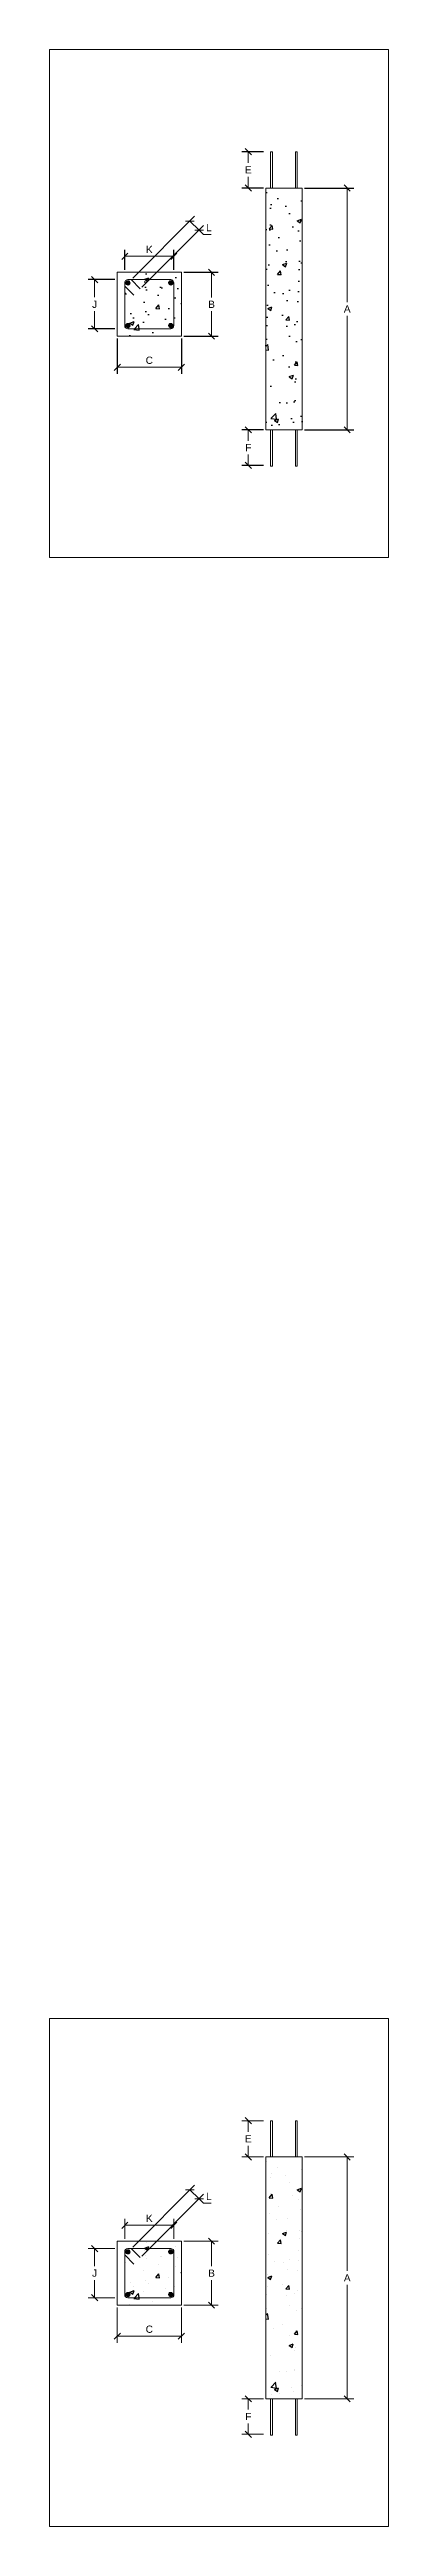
# Model space of a CAD drawing. Header units: metres. Extents: x 2587.7 to 2618, y 1518.7 to 1539.3.
# Drawn here: x 2587.73 to 2590.53, y 1518.73 to 1539.21 of the extents above; entities that cross this region are included whole.
import ezdxf

# ---------------------------------------------------------------- set-up
doc = ezdxf.new("R2010")
doc.units = ezdxf.units.M
doc.header["$MEASUREMENT"] = 0
for name, color, linetype, lineweight in [('BARS', 5, 'Continuous', 20), ('DIMS', 1, 'Continuous', 13), ('SECT', 3, 'Continuous', 20)]:
    doc.layers.add(name, color=color, linetype=linetype, lineweight=lineweight)
doc.layers.add('COLM', color=250, linetype='Continuous')
doc.layers.add('SECTION LINE', color=1, linetype='Continuous')
doc.styles.get("Standard").update_dxf_attribs({"font": 'arial.ttf'})
doc.dimstyles.new('Copy(2) of Standard', dxfattribs={"dimscale": 0.3, "dimtxt": 0.2, "dimasz": 0.17, "dimexe": 0.18, "dimexo": 0.0625, "dimgap": 0.09, "dimtad": 1, "dimtih": 1, "dimtoh": 1, "dimzin": 0, "dimdsep": 46, "dimtxsty": 'Standard', "dimblk": 'OBLIQUE', "dimcen": 0.09, "dimclrd": 1, "dimclre": 253, "dimclrt": 3, "dimadec": 0, "dimazin": 0, "dimtfac": 1, "dimtofl": 0, "dimtmove": 0, "dimatfit": 3, "dimfxl": 1, "dimtolj": 1, "dimtzin": 0, "dimlwd": -1, "dimarcsym": 0})
pattern_1 = [(50, (0, 0), (0.35863009, -0.031376067), [0.0375, -0.4125]), (355, (0, 0), (-0.069375667, 0.376096067), [0.03, -0.33]), (100.451444, (0.0299, -0.0026), (0.289254423, 0.344719995), [0.031870096, -0.350571056]), (46.1842, (0, 0.1), (0.533620665, -0.08275964), [0.05625, -0.61875]), (96.635635, (0.04447, 0.0931), (0.46733097, 0.4870593), [0.04780517, -0.52585688]), (351.184164, (0, 0.1), (0.46733097, 0.4870593), [0.045, -0.495]), (21, (0.05, 0.075), (0.298453526, -0.201309445), [0.0375, -0.4125]), (326, (0.05, 0.075), (0.121657666, 0.362575023), [0.03, -0.33]), (71.451445, (0.07487, 0.05822), (0.42011119, 0.161265576), [0.031870095, -0.350571056]), (37.5, (0, 0), (0.0060799277, 0.166446927), [0, -0.326, 0, -0.335, 0, -0.33125]), (7.5, (0, 0), (0.131534769, 0.197205856), [0, -0.191, 0, -0.3185, 0, -0.12625]), (327.5, (-0.1115, 0), (0.266911218, -0.011277436), [0, -0.125, 0, -0.39, 0, -0.5175]), (317.5, (-0.1615, 0), (0.291593085, 0.050052491), [0, -0.1625, 0, -0.259, 0, -0.3675])]

msp = doc.modelspace()

# ---------------------------------------------------------------- texts
at = {"layer": 'DIMS', "color": 18, "lineweight": 13, "true_color": 0x000000, "char_height": 0.06, "attachment_point": 5}
for s, insert in [('\\A1;E', (2589.369, 1521.934)), ('\\A1;L', (2589.043, 1521.458)), ('\\A1;K', (2588.551, 1521.276)), ('\\A1;J', (2588.099, 1520.823)), ('\\A1;B', (2589.065, 1520.823)), ('\\A1;A', (2590.187, 1520.784)), ('\\A1;C', (2588.551, 1520.359)), ('\\A1;F', (2589.369, 1519.637))]:
    msp.add_mtext(s, dxfattribs=dict(at, insert=insert))

# ---------------------------------------------------------------- blocks, each defined once
blk = doc.blocks.new('_Oblique')
at = {"color": 0, "linetype": 'ByBlock', "lineweight": -2}
blk.add_line((-0.5, -0.5), (0.5, 0.5), dxfattribs=at)
blk = doc.blocks.new('*D9')
at = {"layer": 'DEFPOINTS', "color": 0, "transparency": 16777216}
for p in [(2588.286, 1536.843), (2588.816, 1536.843), (2588.816, 1536.586)]:
    blk.add_point(p, dxfattribs=at)
at = {"layer": 'DIMS', "color": 253, "lineweight": -2, "transparency": 16777216}
for p, q in [((2588.286, 1536.824), (2588.286, 1536.532)), ((2588.816, 1536.824), (2588.816, 1536.532))]:
    blk.add_line(p, q, dxfattribs=at)
at = {"layer": 'DIMS', "color": 1, "transparency": 16777216}
blk.add_line((2588.286, 1536.586), (2588.816, 1536.586), dxfattribs=at)
at = {"layer": 'DIMS', "color": 1, "transparency": 16777216, "xscale": 0.051, "yscale": 0.051, "zscale": 0.051, "rotation": 180}
blk.add_blockref('_Oblique', (2588.286, 1536.586), dxfattribs=at)
at = {"layer": 'DIMS', "color": 1, "transparency": 16777216, "xscale": 0.051, "yscale": 0.051, "zscale": 0.051}
blk.add_blockref('_Oblique', (2588.816, 1536.586), dxfattribs=at)
at = {"layer": 'DIMS', "color": 3, "lineweight": 13, "transparency": 16777216, "insert": (2588.551, 1536.644), "char_height": 0.06, "attachment_point": 5}
blk.add_mtext('\\A1;C', dxfattribs=at)
blk = doc.blocks.new('*D10')
at = {"layer": 'DEFPOINTS', "color": 0, "transparency": 16777216}
for p in [(2588.816, 1537.372), (2588.816, 1536.843), (2589.065, 1536.843)]:
    blk.add_point(p, dxfattribs=at)
at = {"layer": 'DIMS', "color": 253, "lineweight": -2, "transparency": 16777216}
for p, q in [((2588.835, 1537.372), (2589.119, 1537.372)), ((2588.835, 1536.843), (2589.119, 1536.843))]:
    blk.add_line(p, q, dxfattribs=at)
at = {"layer": 'DIMS', "color": 1, "transparency": 16777216}
for p, q in [((2589.065, 1537.372), (2589.065, 1537.164)), ((2589.065, 1536.843), (2589.065, 1537.05))]:
    blk.add_line(p, q, dxfattribs=at)
at = {"layer": 'DIMS', "color": 1, "transparency": 16777216, "xscale": 0.051, "yscale": 0.051, "zscale": 0.051}
for p, rotation in [((2589.065, 1537.372), 90), ((2589.065, 1536.843), 270)]:
    blk.add_blockref('_Oblique', p, dxfattribs=dict(at, rotation=rotation))
at = {"layer": 'DIMS', "color": 3, "lineweight": 13, "transparency": 16777216, "insert": (2589.065, 1537.107), "char_height": 0.06, "attachment_point": 5}
blk.add_mtext('\\A1;B', dxfattribs=at)
blk = doc.blocks.new('*D11')
at = {"layer": 'DEFPOINTS', "color": 0, "transparency": 16777216}
for p in [(2588.962, 1537.721), (2588.401, 1537.311), (2588.476, 1537.236)]:
    blk.add_point(p, dxfattribs=at)
at = {"layer": 'DIMS', "color": 253, "lineweight": -2, "transparency": 16777216}
for p, q in [((2588.414, 1537.324), (2588.925, 1537.835)), ((2588.489, 1537.249), (2589, 1537.76))]:
    blk.add_line(p, q, dxfattribs=at)
at = {"layer": 'DIMS', "color": 1, "transparency": 16777216}
for p, q in [((2588.887, 1537.796), (2588.962, 1537.721)), ((2588.962, 1537.721), (2588.998, 1537.685)), ((2588.998, 1537.685), (2589.062, 1537.685))]:
    blk.add_line(p, q, dxfattribs=at)
at = {"layer": 'DIMS', "color": 1, "transparency": 16777216, "xscale": 0.051, "yscale": 0.051, "zscale": 0.051}
for p, rotation in [((2588.887, 1537.796), 135.0000000001739), ((2588.962, 1537.721), 315.0000000001739)]:
    blk.add_blockref('_Oblique', p, dxfattribs=dict(at, rotation=rotation))
at = {"layer": 'DIMS', "color": 3, "lineweight": 13, "transparency": 16777216, "insert": (2589.043, 1537.742), "char_height": 0.06, "attachment_point": 5}
blk.add_mtext('\\A1;L', dxfattribs=at)
blk = doc.blocks.new('*D20')
at = {"layer": 'DEFPOINTS', "color": 0, "transparency": 16777216}
for p in [(2589.814, 1538.069), (2589.814, 1536.069), (2590.187, 1536.069)]:
    blk.add_point(p, dxfattribs=at)
at = {"layer": 'DIMS', "color": 253, "lineweight": -2, "transparency": 16777216}
for p, q in [((2589.833, 1538.069), (2590.241, 1538.069)), ((2589.833, 1536.069), (2590.241, 1536.069))]:
    blk.add_line(p, q, dxfattribs=at)
at = {"layer": 'DIMS', "color": 1, "transparency": 16777216}
for p, q in [((2590.187, 1538.069), (2590.187, 1537.126)), ((2590.187, 1536.069), (2590.187, 1537.012))]:
    blk.add_line(p, q, dxfattribs=at)
at = {"layer": 'DIMS', "color": 1, "transparency": 16777216, "xscale": 0.051, "yscale": 0.051, "zscale": 0.051}
for p, rotation in [((2590.187, 1538.069), 90), ((2590.187, 1536.069), 270)]:
    blk.add_blockref('_Oblique', p, dxfattribs=dict(at, rotation=rotation))
at = {"layer": 'DIMS', "color": 3, "lineweight": 13, "transparency": 16777216, "insert": (2590.187, 1537.069), "char_height": 0.06, "attachment_point": 5}
blk.add_mtext('\\A1;A', dxfattribs=at)
blk = doc.blocks.new('*D21')
at = {"layer": 'DEFPOINTS', "color": 0, "transparency": 16777216}
for p in [(2588.286, 1537.311), (2588.099, 1536.904), (2588.286, 1536.904)]:
    blk.add_point(p, dxfattribs=at)
at = {"layer": 'DIMS', "color": 253, "lineweight": -2, "transparency": 16777216}
for p, q in [((2588.267, 1537.311), (2588.045, 1537.311)), ((2588.267, 1536.904), (2588.045, 1536.904))]:
    blk.add_line(p, q, dxfattribs=at)
at = {"layer": 'DIMS', "color": 1, "transparency": 16777216}
for p, q in [((2588.099, 1537.311), (2588.099, 1537.165)), ((2588.099, 1536.904), (2588.099, 1537.05))]:
    blk.add_line(p, q, dxfattribs=at)
at = {"layer": 'DIMS', "color": 1, "transparency": 16777216, "xscale": 0.051, "yscale": 0.051, "zscale": 0.051}
for p, rotation in [((2588.099, 1537.311), 90), ((2588.099, 1536.904), 270)]:
    blk.add_blockref('_Oblique', p, dxfattribs=dict(at, rotation=rotation))
at = {"layer": 'DIMS', "color": 3, "lineweight": 13, "transparency": 16777216, "insert": (2588.099, 1537.107), "char_height": 0.06, "attachment_point": 5}
blk.add_mtext('\\A1;J', dxfattribs=at)
blk = doc.blocks.new('*D22')
at = {"layer": 'DEFPOINTS', "color": 0, "transparency": 16777216}
for p in [(2588.348, 1537.372), (2588.754, 1537.504), (2588.754, 1537.372)]:
    blk.add_point(p, dxfattribs=at)
at = {"layer": 'DIMS', "color": 253, "lineweight": -2, "transparency": 16777216}
for p, q in [((2588.348, 1537.391), (2588.348, 1537.558)), ((2588.754, 1537.391), (2588.754, 1537.558))]:
    blk.add_line(p, q, dxfattribs=at)
at = {"layer": 'DIMS', "color": 1, "transparency": 16777216}
blk.add_line((2588.348, 1537.504), (2588.754, 1537.504), dxfattribs=at)
at = {"layer": 'DIMS', "color": 1, "transparency": 16777216, "xscale": 0.051, "yscale": 0.051, "zscale": 0.051, "rotation": 180}
blk.add_blockref('_Oblique', (2588.348, 1537.504), dxfattribs=at)
at = {"layer": 'DIMS', "color": 1, "transparency": 16777216, "xscale": 0.051, "yscale": 0.051, "zscale": 0.051}
blk.add_blockref('_Oblique', (2588.754, 1537.504), dxfattribs=at)
at = {"layer": 'DIMS', "color": 3, "lineweight": 13, "transparency": 16777216, "insert": (2588.551, 1537.561), "char_height": 0.06, "attachment_point": 5}
blk.add_mtext('\\A1;K', dxfattribs=at)
blk = doc.blocks.new('*D23')
at = {"layer": 'DEFPOINTS', "color": 0, "transparency": 16777216}
for p in [(2589.369, 1538.369), (2589.514, 1538.369), (2589.514, 1538.069)]:
    blk.add_point(p, dxfattribs=at)
at = {"layer": 'DIMS', "color": 253, "lineweight": -2, "transparency": 16777216}
for p, q in [((2589.496, 1538.369), (2589.315, 1538.369)), ((2589.496, 1538.069), (2589.315, 1538.069))]:
    blk.add_line(p, q, dxfattribs=at)
at = {"layer": 'DIMS', "color": 1, "transparency": 16777216}
for p, q in [((2589.369, 1538.369), (2589.369, 1538.276)), ((2589.369, 1538.069), (2589.369, 1538.162))]:
    blk.add_line(p, q, dxfattribs=at)
at = {"layer": 'DIMS', "color": 1, "transparency": 16777216, "xscale": 0.051, "yscale": 0.051, "zscale": 0.051}
for p, rotation in [((2589.369, 1538.369), 90), ((2589.369, 1538.069), 270)]:
    blk.add_blockref('_Oblique', p, dxfattribs=dict(at, rotation=rotation))
at = {"layer": 'DIMS', "color": 3, "lineweight": 13, "transparency": 16777216, "insert": (2589.369, 1538.219), "char_height": 0.06, "attachment_point": 5}
blk.add_mtext('\\A1;E', dxfattribs=at)
blk = doc.blocks.new('*D24')
at = {"layer": 'DEFPOINTS', "color": 0, "transparency": 16777216}
for p in [(2589.514, 1536.069), (2589.369, 1535.775), (2589.514, 1535.775)]:
    blk.add_point(p, dxfattribs=at)
at = {"layer": 'DIMS', "color": 253, "lineweight": -2, "transparency": 16777216}
for p, q in [((2589.496, 1536.069), (2589.315, 1536.069)), ((2589.496, 1535.775), (2589.315, 1535.775))]:
    blk.add_line(p, q, dxfattribs=at)
at = {"layer": 'DIMS', "color": 1, "transparency": 16777216}
for p, q in [((2589.369, 1536.069), (2589.369, 1535.979)), ((2589.369, 1535.775), (2589.369, 1535.865))]:
    blk.add_line(p, q, dxfattribs=at)
at = {"layer": 'DIMS', "color": 1, "transparency": 16777216, "xscale": 0.051, "yscale": 0.051, "zscale": 0.051}
for p, rotation in [((2589.369, 1536.069), 90), ((2589.369, 1535.775), 270)]:
    blk.add_blockref('_Oblique', p, dxfattribs=dict(at, rotation=rotation))
at = {"layer": 'DIMS', "color": 3, "lineweight": 13, "transparency": 16777216, "insert": (2589.369, 1535.922), "char_height": 0.06, "attachment_point": 5}
blk.add_mtext('\\A1;F', dxfattribs=at)

# ---------------------------------------------------------------- dimensions: what is measured, and where the dimension line sits
at = {"layer": 'DIMS', "color": 18, "lineweight": 13, "true_color": 0x000000}
for base, p1, p2, text, picture, middle in [((2589.369, 1538.369), (2589.514, 1538.069), (2589.514, 1538.369), 'E', '*D23', (2589.369, 1538.219)), ((2590.187, 1536.069), (2589.814, 1538.069), (2589.814, 1536.069), 'A', '*D20', (2590.187, 1537.069)), ((2588.099, 1536.904), (2588.286, 1537.311), (2588.286, 1536.904), 'J', '*D21', (2588.099, 1537.107)), ((2589.369, 1535.775), (2589.514, 1536.069), (2589.514, 1535.775), 'F', '*D24', (2589.369, 1535.922))]:
    dim = msp.add_linear_dim(base=base, p1=p1, p2=p2, angle=90, text=text, dimstyle='Copy(2) of Standard', dxfattribs=at)
    dim.commit()
    dim.dimension.update_dxf_attribs({"geometry": picture, "text_midpoint": middle})
dim = msp.add_aligned_dim(p1=(2588.401, 1537.311), p2=(2588.476, 1537.236), distance=0.687, text='L', dimstyle='Copy(2) of Standard', override={"dimclrt": 3}, dxfattribs=at)
dim.commit()
dim.dimension.update_dxf_attribs({"geometry": '*D11', "text_midpoint": (2589.043, 1537.742)})
dim = msp.add_linear_dim(base=(2588.754, 1537.504), p1=(2588.348, 1537.372), p2=(2588.754, 1537.372), text='K', dimstyle='Copy(2) of Standard', dxfattribs=at)
dim.commit()
dim.dimension.update_dxf_attribs({"geometry": '*D22', "text_midpoint": (2588.551, 1537.561)})
dim = msp.add_linear_dim(base=(2589.065, 1536.843), p1=(2588.816, 1537.372), p2=(2588.816, 1536.843), angle=90, text='B', dimstyle='Copy(2) of Standard', override={"dimclrt": 3}, dxfattribs=at)
dim.commit()
dim.dimension.update_dxf_attribs({"geometry": '*D10', "text_midpoint": (2589.065, 1537.107)})
dim = msp.add_linear_dim(base=(2588.816, 1536.586), p1=(2588.286, 1536.843), p2=(2588.816, 1536.843), text='C', dimstyle='Copy(2) of Standard', override={"dimclrt": 3}, dxfattribs=at)
dim.commit()
dim.dimension.update_dxf_attribs({"geometry": '*D9', "text_midpoint": (2588.551, 1536.644)})

# ---------------------------------------------------------------- hatches: boundary and pattern name
at = {"layer": 'BARS', "lineweight": 13, "true_color": 0x000000}
h = msp.add_hatch(dxfattribs=at)
h.set_pattern_fill('ANSI32', color=18, scale=0.01766)
h.set_pattern_definition([(45, (-1985.181185, -1177.4144296), (-0.004682862214, 0.004682862214), []), (45, (-1985.178063, -1177.4144296), (-0.004682862214, 0.004682862214), [])])
edge = h.paths.add_edge_path()
edge.add_arc((2588.374, 1537.284), 0.0177, 0, 360)
edge = h.paths.add_edge_path()
edge.add_arc((2588.728, 1537.284), 0.0177, 0, 360)
edge = h.paths.add_edge_path()
edge.add_arc((2588.728, 1536.931), 0.0177, 0, 360)
edge = h.paths.add_edge_path()
edge.add_arc((2588.374, 1536.931), 0.0177, 0, 360)
at = {"layer": 'SECTION LINE', "true_color": 0x000000}
h = msp.add_hatch(dxfattribs=at)
h.set_pattern_fill('AR-CONC', color=18, scale=0.05)
h.set_pattern_definition(pattern_1)
h.paths.add_polyline_path([(2589.814, 1538.069), (2589.514, 1538.069), (2589.514, 1536.069), (2589.814, 1536.069)])
h = msp.add_hatch(dxfattribs=at)
h.set_pattern_fill('AR-CONC', color=18, scale=0.05)
h.set_pattern_definition(pattern_1)
h.paths.add_polyline_path([(2588.816, 1537.372), (2588.286, 1537.372), (2588.286, 1536.843), (2588.816, 1536.843)])
h.paths.add_polyline_path([(2588.754, 1536.931, -0.414214), (2588.728, 1536.904), (2588.374, 1536.904, -0.414214), (2588.348, 1536.931), (2588.348, 1537.284, -0.414214), (2588.374, 1537.311), (2588.728, 1537.311, -0.414214), (2588.754, 1537.284)], flags=0)
h.paths.add_polyline_path([(2588.745, 1536.931, -1), (2588.71, 1536.931, -1)], flags=0)
h.paths.add_polyline_path([(2588.71, 1537.284, -1), (2588.745, 1537.284, -1)], flags=0)
h.paths.add_polyline_path([(2588.392, 1536.931, -1), (2588.357, 1536.931, -1)], flags=0)
h.paths.add_polyline_path([(2588.357, 1537.284, -1), (2588.392, 1537.284, -1)], flags=0)
h.paths.add_polyline_path([(2588.754, 1537.284, 0.414214), (2588.728, 1537.311), (2588.374, 1537.311, 0.414214), (2588.348, 1537.284), (2588.348, 1536.931, 0.414214), (2588.374, 1536.904), (2588.728, 1536.904, 0.414214), (2588.754, 1536.931)], flags=16)
h = msp.add_hatch(dxfattribs=at)
h.set_pattern_fill('AR-CONC', color=18, scale=0.05)
h.set_pattern_definition(pattern_1)
h.paths.add_polyline_path([(2588.754, 1537.284, 0.414214), (2588.728, 1537.311), (2588.374, 1537.311, 0.414214), (2588.348, 1537.284), (2588.348, 1536.931, 0.414214), (2588.374, 1536.904), (2588.728, 1536.904, 0.414214), (2588.754, 1536.931)])
h.paths.add_polyline_path([(2588.745, 1536.931, -1), (2588.71, 1536.931, -1)], flags=16)
h.paths.add_polyline_path([(2588.71, 1537.284, -1), (2588.745, 1537.284, -1)], flags=16)
h.paths.add_polyline_path([(2588.392, 1536.931, -1), (2588.357, 1536.931, -1)], flags=16)
h.paths.add_polyline_path([(2588.357, 1537.284, -1), (2588.392, 1537.284, -1)], flags=16)

# ---------------------------------------------------------------- linework, layer by layer
at = {"layer": 'BARS', "color": 18, "lineweight": 13, "true_color": 0x000000}
for p, q in [((2589.554, 1538.369), (2589.554, 1538.069)), ((2589.554, 1538.369), (2589.57, 1538.369)), ((2589.57, 1538.369), (2589.57, 1538.069)), ((2589.758, 1538.369), (2589.758, 1538.069)), ((2589.758, 1538.369), (2589.774, 1538.369)), ((2589.774, 1538.369), (2589.774, 1538.069)), ((2589.554, 1536.069), (2589.554, 1535.769)), ((2589.57, 1536.069), (2589.57, 1535.769)), ((2589.758, 1536.069), (2589.758, 1535.769)), ((2589.774, 1536.069), (2589.774, 1535.769)), ((2589.554, 1535.769), (2589.57, 1535.769)), ((2589.758, 1535.769), (2589.774, 1535.769)), ((2589.554, 1522.084), (2589.554, 1521.784)), ((2589.554, 1522.084), (2589.57, 1522.084)), ((2589.57, 1522.084), (2589.57, 1521.784)), ((2589.758, 1522.084), (2589.774, 1522.084)), ((2589.758, 1522.084), (2589.758, 1521.784)), ((2589.774, 1522.084), (2589.774, 1521.784)), ((2589.554, 1519.784), (2589.554, 1519.484)), ((2589.57, 1519.784), (2589.57, 1519.484)), ((2589.758, 1519.784), (2589.758, 1519.484)), ((2589.774, 1519.784), (2589.774, 1519.484)), ((2589.554, 1519.484), (2589.57, 1519.484)), ((2589.758, 1519.484), (2589.774, 1519.484))]:
    msp.add_line(p, q, dxfattribs=at)
at = {"layer": 'BARS', "color": 18, "linetype": 'Continuous', "lineweight": 13, "true_color": 0x000000}
for p, q in [((2588.357, 1520.996), (2588.378, 1521.017)), ((2588.357, 1521.002), (2588.372, 1521.017)), ((2588.358, 1521.006), (2588.368, 1521.016)), ((2588.358, 1520.993), (2588.38, 1521.016)), ((2588.36, 1520.989), (2588.385, 1521.014)), ((2588.361, 1520.987), (2588.386, 1521.012)), ((2588.365, 1520.985), (2588.389, 1521.009)), ((2588.367, 1520.983), (2588.39, 1521.007)), ((2588.371, 1520.982), (2588.392, 1521.002)), ((2588.374, 1520.982), (2588.392, 1520.999)), ((2588.382, 1520.984), (2588.39, 1520.991)), ((2588.71, 1521.002), (2588.725, 1521.017)), ((2588.71, 1520.999), (2588.728, 1521.017)), ((2588.711, 1520.994), (2588.733, 1521.016)), ((2588.712, 1520.991), (2588.736, 1521.015)), ((2588.714, 1520.988), (2588.739, 1521.013)), ((2588.716, 1520.986), (2588.741, 1521.011)), ((2588.72, 1520.984), (2588.743, 1521.007)), ((2588.722, 1520.983), (2588.744, 1521.005)), ((2588.727, 1520.982), (2588.745, 1521)), ((2588.73, 1520.982), (2588.745, 1520.997)), ((2588.357, 1520.646), (2588.375, 1520.664)), ((2588.357, 1520.649), (2588.371, 1520.663)), ((2588.358, 1520.64), (2588.38, 1520.663)), ((2588.359, 1520.638), (2588.382, 1520.662)), ((2588.361, 1520.634), (2588.386, 1520.659)), ((2588.363, 1520.633), (2588.388, 1520.658)), ((2588.366, 1520.63), (2588.39, 1520.654)), ((2588.369, 1520.629), (2588.391, 1520.652)), ((2588.374, 1520.628), (2588.392, 1520.647)), ((2588.377, 1520.629), (2588.392, 1520.643)), ((2588.71, 1520.646), (2588.728, 1520.664)), ((2588.71, 1520.643), (2588.731, 1520.663)), ((2588.712, 1520.638), (2588.735, 1520.662)), ((2588.712, 1520.654), (2588.719, 1520.662)), ((2588.713, 1520.636), (2588.737, 1520.661)), ((2588.716, 1520.633), (2588.741, 1520.658)), ((2588.717, 1520.632), (2588.742, 1520.656)), ((2588.722, 1520.63), (2588.744, 1520.652)), ((2588.724, 1520.629), (2588.745, 1520.65)), ((2588.73, 1520.629), (2588.745, 1520.644)), ((2588.734, 1520.63), (2588.744, 1520.64))]:
    msp.add_line(p, q, dxfattribs=at)
at = {"layer": 'BARS', "color": 18, "lineweight": 13, "true_color": 0x000000}
for centre in [(2588.374, 1537.284), (2588.728, 1537.284), (2588.374, 1536.931), (2588.728, 1536.931), (2588.374, 1520.999), (2588.728, 1520.999), (2588.374, 1520.646), (2588.728, 1520.646)]:
    msp.add_circle(centre, 0.0177, dxfattribs=at)
at = {"layer": 'COLM', "color": 18, "lineweight": 13, "true_color": 0x000000}
for p, q in [((2589.514, 1536.069), (2589.814, 1536.069)), ((2590.528, 1522.929), (2587.726, 1522.929)), ((2587.726, 1522.929), (2587.726, 1518.728)), ((2590.528, 1518.728), (2590.528, 1522.929)), ((2589.514, 1521.784), (2589.814, 1521.784)), ((2589.514, 1519.784), (2589.514, 1521.784)), ((2589.814, 1521.784), (2589.814, 1519.784)), ((2588.286, 1521.088), (2588.816, 1521.088)), ((2588.286, 1520.558), (2588.286, 1521.088)), ((2588.816, 1521.088), (2588.816, 1520.558)), ((2588.816, 1520.558), (2588.286, 1520.558)), ((2589.514, 1519.784), (2589.814, 1519.784)), ((2589.814, 1519.784), (2589.514, 1519.784)), ((2587.726, 1518.728), (2590.528, 1518.728))]:
    msp.add_line(p, q, dxfattribs=at)
for points in [[(2587.726, 1535.013), (2590.528, 1535.013), (2590.528, 1539.214), (2587.726, 1539.214)], [(2589.514, 1538.069), (2589.814, 1538.069), (2589.814, 1536.069), (2589.514, 1536.069)], [(2588.286, 1537.372), (2588.816, 1537.372), (2588.816, 1536.843), (2588.286, 1536.843)]]:
    msp.add_lwpolyline(points, close=True, dxfattribs=at)
at = {"layer": 'DIMS', "color": 18, "lineweight": 13, "true_color": 0x000000}
for p, q in [((2589.496, 1522.084), (2589.315, 1522.084)), ((2589.496, 1521.784), (2589.315, 1521.784)), ((2589.833, 1521.784), (2590.241, 1521.784)), ((2588.414, 1521.039), (2588.925, 1521.55)), ((2588.489, 1520.964), (2589, 1521.475)), ((2588.348, 1521.106), (2588.348, 1521.273)), ((2588.754, 1521.106), (2588.754, 1521.273)), ((2588.267, 1521.026), (2588.045, 1521.026)), ((2588.835, 1521.088), (2589.119, 1521.088)), ((2588.267, 1520.62), (2588.045, 1520.62)), ((2588.286, 1520.539), (2588.286, 1520.247)), ((2588.816, 1520.539), (2588.816, 1520.247)), ((2588.835, 1520.558), (2589.119, 1520.558)), ((2589.496, 1519.784), (2589.315, 1519.784)), ((2589.833, 1519.784), (2590.241, 1519.784)), ((2589.496, 1519.49), (2589.315, 1519.49))]:
    msp.add_line(p, q, dxfattribs=at)
at = {"layer": 'DIMS', "color": 18, "true_color": 0x000000}
for p, q in [((2589.369, 1522.084), (2589.369, 1521.991)), ((2589.369, 1521.784), (2589.369, 1521.877)), ((2590.187, 1521.784), (2590.187, 1520.841)), ((2588.887, 1521.512), (2588.962, 1521.437)), ((2588.962, 1521.437), (2588.998, 1521.401)), ((2588.998, 1521.401), (2589.062, 1521.401)), ((2588.348, 1521.219), (2588.754, 1521.219)), ((2588.099, 1521.026), (2588.099, 1520.88)), ((2589.065, 1521.088), (2589.065, 1520.88)), ((2588.099, 1520.62), (2588.099, 1520.765)), ((2589.065, 1520.558), (2589.065, 1520.766)), ((2590.187, 1519.784), (2590.187, 1520.727)), ((2588.286, 1520.301), (2588.816, 1520.301)), ((2589.369, 1519.784), (2589.369, 1519.694)), ((2589.369, 1519.49), (2589.369, 1519.58))]:
    msp.add_line(p, q, dxfattribs=at)
at = {"layer": 'SECT', "color": 18, "lineweight": 13, "true_color": 0x000000}
for p, q in [((2588.401, 1537.311), (2588.476, 1537.236)), ((2588.348, 1537.258), (2588.423, 1537.183)), ((2588.348, 1520.646), (2588.348, 1520.999)), ((2588.348, 1520.973), (2588.423, 1520.898)), ((2588.374, 1521.026), (2588.728, 1521.026)), ((2588.401, 1521.026), (2588.476, 1520.951)), ((2588.754, 1520.999), (2588.754, 1520.646)), ((2588.728, 1520.62), (2588.374, 1520.62))]:
    msp.add_line(p, q, dxfattribs=at)
msp.add_lwpolyline([(2588.348, 1537.284, -0.414214), (2588.374, 1537.311), (2588.728, 1537.311, -0.414214), (2588.754, 1537.284), (2588.754, 1536.931, -0.414214), (2588.728, 1536.904), (2588.374, 1536.904, -0.414214), (2588.348, 1536.931)], format="xyb", close=True, dxfattribs=at)
for centre, start, end in [((2588.374, 1520.999), 90, 180), ((2588.728, 1520.999), 0, 90), ((2588.374, 1520.646), 180, 270), ((2588.728, 1520.646), 270, 360)]:
    msp.add_arc(centre, 0.0265, start, end, dxfattribs=at)
at = {"layer": 'SECTION LINE', "color": 18, "linetype": 'Continuous', "true_color": 0x000000}
for p, q in [((2589.52, 1521.747), (2589.52, 1521.747)), ((2589.553, 1521.618), (2589.553, 1521.618)), ((2589.557, 1521.647), (2589.557, 1521.647)), ((2589.613, 1521.696), (2589.613, 1521.696)), ((2589.678, 1521.634), (2589.678, 1521.634)), ((2589.711, 1521.572), (2589.711, 1521.572)), ((2589.81, 1521.679), (2589.81, 1521.679)), ((2589.516, 1521.441), (2589.516, 1521.441)), ((2589.542, 1521.446), (2589.566, 1521.475)), ((2589.542, 1521.446), (2589.572, 1521.443)), ((2589.547, 1521.437), (2589.547, 1521.437)), ((2589.551, 1521.48), (2589.551, 1521.48)), ((2589.572, 1521.443), (2589.566, 1521.475)), ((2589.621, 1521.374), (2589.621, 1521.374)), ((2589.736, 1521.462), (2589.736, 1521.462)), ((2589.773, 1521.513), (2589.808, 1521.526)), ((2589.773, 1521.513), (2589.798, 1521.496)), ((2589.783, 1521.43), (2589.783, 1521.43)), ((2589.798, 1521.496), (2589.808, 1521.526)), ((2589.798, 1521.346), (2589.798, 1521.346)), ((2589.804, 1521.512), (2589.804, 1521.512)), ((2589.539, 1521.147), (2589.539, 1521.147)), ((2589.545, 1521.314), (2589.545, 1521.314)), ((2589.605, 1521.265), (2589.605, 1521.265)), ((2589.651, 1521.15), (2589.686, 1521.163)), ((2589.651, 1521.15), (2589.676, 1521.133)), ((2589.676, 1521.133), (2589.686, 1521.163)), ((2589.683, 1521.175), (2589.683, 1521.175)), ((2589.69, 1521.273), (2589.69, 1521.273)), ((2589.792, 1521.179), (2589.792, 1521.179)), ((2589.81, 1521.164), (2589.81, 1521.164)), ((2588.513, 1521.029), (2588.548, 1521.042)), ((2588.513, 1521.029), (2588.517, 1521.026)), ((2588.513, 1521.007), (2588.513, 1521.007)), ((2588.517, 1521.026), (2588.537, 1521.012)), ((2588.518, 1520.965), (2588.518, 1520.965)), ((2588.524, 1521.073), (2588.524, 1521.073)), ((2588.528, 1520.943), (2588.528, 1520.943)), ((2588.537, 1521.012), (2588.542, 1521.026)), ((2588.542, 1521.026), (2588.548, 1521.042)), ((2588.644, 1520.964), (2588.644, 1520.964)), ((2588.654, 1520.959), (2588.654, 1520.959)), ((2588.77, 1521.043), (2588.77, 1521.043)), ((2588.785, 1520.954), (2588.785, 1520.954)), ((2589.518, 1521.114), (2589.518, 1521.114)), ((2589.533, 1520.981), (2589.533, 1520.981)), ((2589.611, 1521.07), (2589.635, 1521.099)), ((2589.611, 1521.07), (2589.641, 1521.067)), ((2589.641, 1521.067), (2589.635, 1521.099)), ((2589.709, 1520.939), (2589.709, 1520.939)), ((2589.783, 1520.928), (2589.783, 1520.928)), ((2589.786, 1521.013), (2589.786, 1521.013)), ((2589.789, 1521.109), (2589.789, 1521.109)), ((2588.352, 1520.913), (2588.352, 1520.913)), ((2588.357, 1520.909), (2588.357, 1520.909)), ((2588.397, 1520.746), (2588.397, 1520.746)), ((2588.507, 1520.841), (2588.507, 1520.841)), ((2588.522, 1520.762), (2588.522, 1520.762)), ((2588.543, 1520.738), (2588.543, 1520.738)), ((2588.605, 1520.788), (2588.629, 1520.817)), ((2588.605, 1520.788), (2588.634, 1520.785)), ((2588.624, 1520.898), (2588.624, 1520.898)), ((2588.634, 1520.785), (2588.629, 1520.817)), ((2588.711, 1520.787), (2588.711, 1520.787)), ((2588.764, 1520.876), (2588.764, 1520.876)), ((2588.811, 1520.827), (2588.816, 1520.829)), ((2588.811, 1520.827), (2588.816, 1520.824)), ((2589.527, 1520.814), (2589.527, 1520.814)), ((2589.53, 1520.787), (2589.565, 1520.801)), ((2589.53, 1520.787), (2589.554, 1520.771)), ((2589.554, 1520.771), (2589.565, 1520.801)), ((2589.586, 1520.92), (2589.586, 1520.92)), ((2589.651, 1520.731), (2589.651, 1520.731)), ((2589.657, 1520.912), (2589.657, 1520.912)), ((2589.68, 1520.694), (2589.705, 1520.722)), ((2589.691, 1520.853), (2589.691, 1520.853)), ((2589.71, 1520.691), (2589.704, 1520.722)), ((2589.78, 1520.846), (2589.78, 1520.846)), ((2588.39, 1520.565), (2588.39, 1520.565)), ((2588.391, 1520.666), (2588.426, 1520.68)), ((2588.391, 1520.666), (2588.416, 1520.649)), ((2588.416, 1520.649), (2588.426, 1520.68)), ((2588.419, 1520.711), (2588.419, 1520.711)), ((2588.423, 1520.614), (2588.428, 1520.62)), ((2588.423, 1520.614), (2588.467, 1520.607)), ((2588.428, 1520.62), (2588.462, 1520.655)), ((2588.466, 1520.62), (2588.462, 1520.655)), ((2588.467, 1520.607), (2588.466, 1520.62)), ((2588.501, 1520.675), (2588.501, 1520.675)), ((2588.58, 1520.59), (2588.58, 1520.59)), ((2588.686, 1520.7), (2588.686, 1520.7)), ((2588.758, 1520.71), (2588.758, 1520.71)), ((2589.52, 1520.534), (2589.52, 1520.534)), ((2589.521, 1520.648), (2589.521, 1520.648)), ((2589.526, 1520.715), (2589.526, 1520.715)), ((2589.68, 1520.694), (2589.71, 1520.691)), ((2589.689, 1520.64), (2589.689, 1520.64)), ((2589.709, 1520.559), (2589.709, 1520.559)), ((2589.753, 1520.654), (2589.753, 1520.654)), ((2589.767, 1520.514), (2589.767, 1520.514)), ((2589.773, 1520.68), (2589.773, 1520.68)), ((2589.808, 1520.531), (2589.808, 1520.531)), ((2589.514, 1520.474), (2589.529, 1520.489)), ((2589.514, 1520.445), (2589.535, 1520.442)), ((2589.515, 1520.482), (2589.515, 1520.482)), ((2589.517, 1520.481), (2589.517, 1520.481)), ((2589.535, 1520.442), (2589.529, 1520.489)), ((2589.577, 1520.362), (2589.577, 1520.362)), ((2589.656, 1520.399), (2589.656, 1520.399)), ((2589.708, 1520.306), (2589.708, 1520.306)), ((2589.75, 1520.318), (2589.774, 1520.346)), ((2589.75, 1520.318), (2589.78, 1520.315)), ((2589.761, 1520.347), (2589.761, 1520.347)), ((2589.761, 1520.332), (2589.761, 1520.332)), ((2589.78, 1520.315), (2589.774, 1520.346)), ((2589.556, 1520.145), (2589.556, 1520.145)), ((2589.706, 1520.224), (2589.741, 1520.237)), ((2589.706, 1520.224), (2589.731, 1520.207)), ((2589.731, 1520.207), (2589.741, 1520.237)), ((2589.755, 1520.181), (2589.755, 1520.181)), ((2589.762, 1520.206), (2589.762, 1520.206)), ((2589.557, 1519.879), (2589.596, 1519.92)), ((2589.601, 1519.872), (2589.595, 1519.919)), ((2589.63, 1520.009), (2589.63, 1520.009)), ((2589.687, 1520.007), (2589.687, 1520.007)), ((2589.749, 1520.014), (2589.749, 1520.014)), ((2589.755, 1520.025), (2589.755, 1520.025)), ((2589.807, 1519.897), (2589.807, 1519.897)), ((2589.515, 1519.847), (2589.515, 1519.847)), ((2589.556, 1519.879), (2589.601, 1519.872)), ((2589.564, 1519.822), (2589.564, 1519.822)), ((2589.585, 1519.861), (2589.62, 1519.874)), ((2589.585, 1519.861), (2589.61, 1519.844)), ((2589.61, 1519.844), (2589.62, 1519.874)), ((2589.624, 1519.828), (2589.624, 1519.828)), ((2589.726, 1519.878), (2589.726, 1519.878)), ((2589.743, 1519.848), (2589.743, 1519.848)), ((2589.813, 1519.853), (2589.813, 1519.853))]:
    msp.add_line(p, q, dxfattribs=at)

# ---------------------------------------------------------------- block references
at = {"layer": 'DIMS', "color": 18, "true_color": 0x000000}
for p, xscale, yscale, zscale, rotation in [((2589.369, 1522.084), 0.051, 0.051, 0.051, 90), ((2589.369, 1521.784), 0.051, 0.051, 0.051, 270), ((2590.187, 1521.784), 0.051, 0.051, 0.051, 90), ((2588.887, 1521.512), 0.051, 0.051, 0.051, 135.0000000001739), ((2588.962, 1521.437), 0.05100000000000001, 0.05100000000000001, 0.05100000000000001, 315.0000000001739), ((2588.348, 1521.219), 0.051, 0.051, 0.051, 180), ((2588.099, 1521.026), 0.051, 0.051, 0.051, 90), ((2589.065, 1521.088), 0.051, 0.051, 0.051, 90), ((2588.099, 1520.62), 0.051, 0.051, 0.051, 270), ((2589.065, 1520.558), 0.051, 0.051, 0.051, 270), ((2588.286, 1520.301), 0.051, 0.051, 0.051, 180), ((2589.369, 1519.784), 0.051, 0.051, 0.051, 90), ((2590.187, 1519.784), 0.051, 0.051, 0.051, 270), ((2589.369, 1519.49), 0.051, 0.051, 0.051, 270)]:
    msp.add_blockref('_Oblique', p, dxfattribs=dict(at, xscale=xscale, yscale=yscale, zscale=zscale, rotation=rotation))
at = {"layer": 'DIMS', "color": 18, "true_color": 0x000000, "xscale": 0.051, "yscale": 0.051, "zscale": 0.051}
for p in [(2588.754, 1521.219), (2588.816, 1520.301)]:
    msp.add_blockref('_Oblique', p, dxfattribs=at)

msp.set_redraw_order([(e.dxf.handle, doc.entitydb.next_handle()) for e in msp.query("TEXT MTEXT ATTDEF DIMENSION ARC_DIMENSION")])  # texts and dimensions are drawn at this point

doc.saveas('drawing.dxf')
